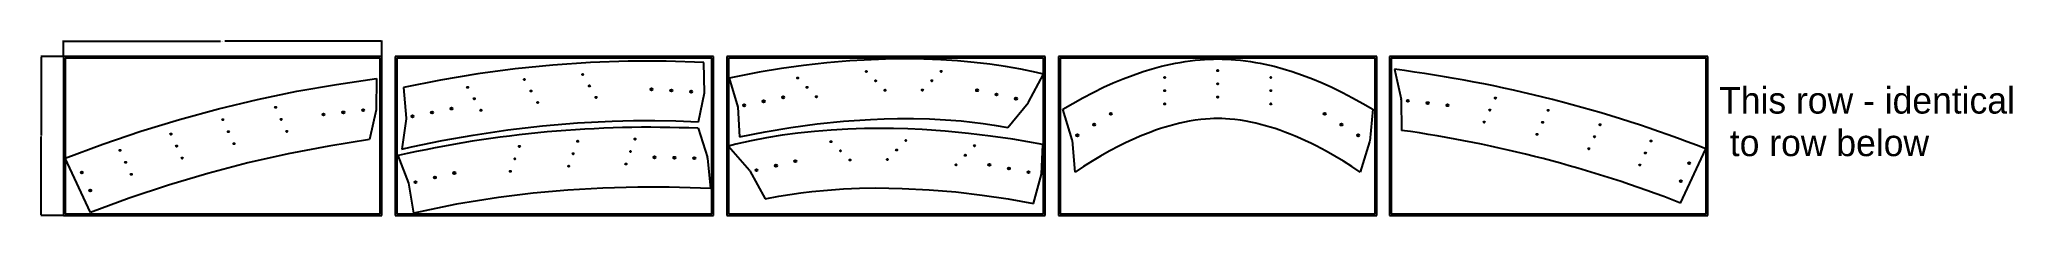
# Model space of a CAD drawing. Extents: x 857 to 1452, y -122 to 46.
# Drawn here: x 857 to 1452, y -7 to 46 of the extents above; entities that cross this region are included whole.
import ezdxf

# ---------------------------------------------------------------- set-up
doc = ezdxf.new("R2010")
doc.units = 0
doc.header["$MEASUREMENT"] = 0
doc.header["$PDMODE"] = 32
doc.header["$PDSIZE"] = 0.38
doc.layers.get('0').update_dxf_attribs({"linetype": 'CONTINUOUS'})
doc.layers.get('DEFPOINTS').update_dxf_attribs({"linetype": 'CONTINUOUS'})
for name, color, linetype in [('DEFAULT', 7, 'CONTINUOUS'), ('DRILL_PTS__ENGRAVE_PASS_RO', 4, 'CONTINUOUS'), ('DRILLING', 3, 'CONTINUOUS'), ('PLYWOOD', 6, 'CONTINUOUS')]:
    doc.layers.add(name, color=color, linetype=linetype)
doc.dimstyles.get("Standard").update_dxf_attribs({"dimtxt": 0.18, "dimasz": 0.18, "dimexe": 0.18, "dimexo": 0.0625, "dimgap": 0.09, "dimtad": 0, "dimtih": 1, "dimtoh": 1, "dimdec": 4, "dimzin": 0, "dimdsep": 46, "dimtxsty": 'Standard', "dimcen": 0.09, "dimadec": 0, "dimazin": 0, "dimtfac": 1, "dimtdec": 4, "dimtofl": 0, "dimtmove": 2, "dimatfit": 3, "dimfxl": 1, "dimtolj": 1, "dimtzin": 0, "dimarcsym": 0})

msp = doc.modelspace()

# ---------------------------------------------------------------- blocks, each defined once
blk = doc.blocks.new('*D1')
at = {"layer": 'DEFAULT', "color": 0}
for p, q in [((864.57, 40.9), (864.57, 45.65)), ((864.75, 45.47), (911.94, 45.47)), ((960.39, 45.47), (913.19, 45.47)), ((960.57, 40.9), (960.57, 45.65))]:
    blk.add_line(p, q, dxfattribs=at)
for points in [[(864.75, 45.5), (864.75, 45.44), (864.57, 45.47)], [(960.39, 45.44), (960.39, 45.5), (960.57, 45.47)]]:
    blk.add_solid(points, dxfattribs=at)
at = {"layer": 'DEFPOINTS', "color": 0}
for p in [(960.57, 45.47), (864.57, 40.83), (960.57, 40.83)]:
    blk.add_point(p, dxfattribs=at)
at = {"layer": 'DEFAULT', "color": 0, "linetype": 'Continuous'}
blk.add_text('96.0000', height=0.18, dxfattribs=at).set_placement((912.01, 45.38))
blk = doc.blocks.new('*D2')
at = {"layer": 'DEFAULT', "color": 0}
for p, q in [((864.5, 40.83), (857.7, 40.83)), ((857.88, 40.65), (857.88, 17.01)), ((857.88, -6.99), (857.88, 16.65)), ((864.5, -7.17), (857.7, -7.17))]:
    blk.add_line(p, q, dxfattribs=at)
for points in [[(857.91, 40.65), (857.85, 40.65), (857.88, 40.83)], [(857.85, -6.99), (857.91, -6.99), (857.88, -7.17)]]:
    blk.add_solid(points, dxfattribs=at)
at = {"layer": 'DEFPOINTS', "color": 0}
for p in [(864.57, 40.83), (857.88, -7.17), (864.57, -7.17)]:
    blk.add_point(p, dxfattribs=at)
at = {"layer": 'DEFAULT', "color": 0, "linetype": 'Continuous'}
blk.add_text('48.0000', height=0.18, dxfattribs=at).set_placement((857.32, 16.74))
blk = doc.blocks.new('*X7')
at = {"layer": 'DEFAULT', "linetype": 'Continuous'}
for s, p in [('This row - identical', (1363.72, 23.59)), (' to row below', (1363.98, 10.74))]:
    blk.add_text(s, height=8, dxfattribs=at).set_placement(p)

# ---------------------------------------------------------------- dimensions: what is measured, and where the dimension line sits
at = {"layer": 'DEFAULT'}
dim = msp.add_linear_dim(base=(960.56561, 45.4651), p1=(864.56561, 40.83323), p2=(960.56561, 40.83323), dimstyle='Standard', dxfattribs=at)
dim.commit()
dim.dimension.update_dxf_attribs({"geometry": '*D1', "text_midpoint": (912.56561, 45.4651)})
dim = msp.add_linear_dim(base=(857.88136, -7.16677), p1=(864.56561, 40.83323), p2=(864.56561, -7.16677), angle=90, dimstyle='Standard', dxfattribs=at)
dim.commit()
dim.dimension.update_dxf_attribs({"geometry": '*D2', "text_midpoint": (857.88136, 16.83323)})

# ---------------------------------------------------------------- linework, layer by layer
for p, q in [((1000.78033, 37.11724), (989.49368, 35.60057)), ((1012.11132, 38.25643), (1000.78033, 37.11724)), ((1023.47401, 39.01686), (1012.11132, 38.25643)), ((1034.85574, 39.39769), (1023.47401, 39.01686)), ((1046.24385, 39.39849), (1034.85574, 39.39769)), ((1057.62564, 39.01926), (1046.24385, 39.39849)), ((1057.79998, 29.85037), (1057.62564, 39.01926)), ((1074.34953, 36.08683), (1065.30006, 34.34206)), ((1081.00904, 37.18074), (1074.34953, 36.08683)), ((1087.6931, 38.11204), (1081.00904, 37.18074)), ((1094.66424, 38.9008), (1087.6931, 38.11204)), ((1101.65438, 39.50233), (1094.66424, 38.9008)), ((1105.96889, 39.77756), (1101.65438, 39.50233)), ((1110.28765, 39.97621), (1105.96889, 39.77756)), ((1114.60935, 40.09423), (1110.28765, 39.97621)), ((1118.93266, 40.12756), (1114.60935, 40.09423)), ((1123.98616, 40.0542), (1118.93266, 40.12756)), ((1129.0366, 39.85592), (1123.98616, 40.0542)), ((1134.08052, 39.52906), (1129.0366, 39.85592)), ((1139.11447, 39.06993), (1134.08052, 39.52906)), ((1143.84101, 38.51273), (1139.11447, 39.06993)), ((1148.55045, 37.82705), (1143.84101, 38.51273)), ((1153.23761, 37.00488), (1148.55045, 37.82705)), ((1157.8973, 36.03821), (1153.23761, 37.00488)), ((1160.06561, 35.53423), (1157.8973, 36.03821)), ((1265.85897, 36.96954), (1267.88477, 27.97151)), ((923.06849, 27.84933), (934.95742, 30.3171)), ((934.95742, 30.3171), (946.91651, 32.41871)), ((946.91651, 32.41871), (958.93448, 34.15217)), ((958.93448, 34.15217), (958.88425, 24.92905)), ((978.26392, 33.7081), (967.10357, 31.44194)), ((967.10357, 31.44194), (967.85737, 22.24954)), ((989.49368, 35.60057), (978.26392, 33.7081)), ((1056.01452, 21.08048), (1057.79998, 29.85037)), ((1065.30006, 34.34206), (1067.84155, 25.53071)), ((1155.55226, 27.01674), (1160.06561, 35.53423)), ((899.54587, 21.82496), (911.26093, 25.01773)), ((911.26093, 25.01773), (923.06849, 27.84933)), ((958.85984, 24.71486), (956.83404, 15.71682)), ((958.86615, 24.74506), (958.85984, 24.71486)), ((958.87153, 24.77545), (958.86615, 24.74506)), ((958.87597, 24.80598), (958.87153, 24.77545)), ((958.87946, 24.83664), (958.87597, 24.80598)), ((958.88201, 24.86739), (958.87946, 24.83664)), ((958.8836, 24.8982), (958.88201, 24.86739)), ((958.88425, 24.92905), (958.8836, 24.8982)), ((1067.84155, 25.53071), (1068.38675, 16.59753)), ((1149.2717, 19.43569), (1155.43733, 26.84533)), ((1267.90918, 27.75731), (1267.95942, 18.53419)), ((876.43731, 14.3683), (887.93434, 18.27403)), ((887.93434, 18.27403), (899.54587, 21.82496)), ((967.85173, 22.03403), (966.61786, 12.89368)), ((967.85538, 22.06467), (967.85173, 22.03403)), ((967.85809, 22.09541), (967.85538, 22.06467)), ((967.85737, 22.24954), (967.85942, 22.21875)), ((967.85985, 22.12621), (967.85809, 22.09541)), ((967.85942, 22.21875), (967.86051, 22.18791)), ((967.86066, 22.15706), (967.85985, 22.12621)), ((967.86051, 22.18791), (967.86066, 22.15706)), ((988.10702, 17.11985), (998.54912, 18.6699)), ((998.54912, 18.6699), (1009.02282, 19.89094)), ((1009.02282, 19.89094), (1019.51568, 20.77417)), ((1019.51568, 20.77417), (1030.01529, 21.31079)), ((1030.01529, 21.31079), (1036.41179, 21.46408)), ((1036.41179, 21.46408), (1042.80228, 21.48278)), ((1042.80228, 21.48278), (1049.1827, 21.36405)), ((1049.1827, 21.36405), (1056.01452, 21.08048)), ((1055.9039, 19.14433), (1058.70623, 10.3571)), ((1068.38675, 16.59753), (1076.09594, 18.11337)), ((1076.09594, 18.11337), (1083.8257, 19.40209)), ((1083.8257, 19.40209), (1091.79506, 20.48043)), ((1090.97701, 18.21971), (1085.95184, 17.67281)), ((1096.01446, 18.63456), (1090.97701, 18.21971)), ((1091.79506, 20.48043), (1099.77639, 21.29801)), ((1101.06067, 18.92095), (1096.01446, 18.63456)), ((1099.77639, 21.29801), (1107.91487, 21.85538)), ((1106.11212, 19.08249), (1101.06067, 18.92095)), ((1110.43536, 19.12462), (1106.11212, 19.08249)), ((1107.91487, 21.85538), (1111.96688, 22.02339)), ((1114.75846, 19.08204), (1110.43536, 19.12462)), ((1111.96688, 22.02339), (1116.00413, 22.11318)), ((1119.08003, 18.95879), (1114.75846, 19.08204)), ((1116.00413, 22.11318), (1120.83587, 22.11301)), ((1123.39868, 18.7589), (1119.08003, 18.95879)), ((1120.83587, 22.11301), (1125.64888, 21.99085)), ((1130.39825, 18.27947), (1123.39868, 18.7589)), ((1125.64888, 21.99085), (1130.44328, 21.74337)), ((1137.38211, 17.61248), (1130.39825, 18.27947)), ((1130.44328, 21.74337), (1135.2145, 21.36764)), ((1135.2145, 21.36764), (1138.54553, 21.02597)), ((1138.54553, 21.02597), (1141.85327, 20.61877)), ((1141.85327, 20.61877), (1145.13114, 20.14411)), ((1145.13114, 20.14411), (1149.2717, 19.43569)), ((865.06561, 10.11144), (876.43731, 14.3683)), ((944.53612, 13.77635), (932.30868, 11.43237)), ((956.83404, 15.71682), (944.53612, 13.77635)), ((966.61786, 12.89368), (969.49041, 13.53918)), ((969.49041, 13.53918), (978.77862, 15.45631)), ((978.77862, 15.45631), (988.10702, 17.11985)), ((1067.22479, 14.31374), (1065.06561, 13.772)), ((1065.06561, 13.772), (1071.35962, 6.47109)), ((1071.86689, 15.36158), (1067.22479, 14.31374)), ((1076.53899, 16.26543), (1071.86689, 15.36158)), ((1081.23575, 17.0332), (1076.53899, 16.26543)), ((1085.95184, 17.67281), (1081.23575, 17.0332)), ((1144.08139, 16.79798), (1137.38211, 17.61248)), ((1150.75898, 15.82046), (1144.08139, 16.79798)), ((1159.83752, 14.23389), (1150.75898, 15.82046)), ((1159.44831, 5.29256), (1159.83752, 14.23389)), ((1352.10474, -3.41901), (1359.72785, 12.9288)), ((872.68872, -6.23638), (865.06561, 10.11144)), ((920.16498, 8.6874), (908.11815, 5.54443)), ((932.30868, 11.43237), (920.16498, 8.6874)), ((968.72249, 2.56092), (965.44128, 10.88754)), ((1058.74921, 10.14585), (1059.6031, 0.9622)), ((1071.47752, 6.30171), (1076.13883, -2.13571)), ((896.18124, 2.00685), (884.36717, -1.9215)), ((908.11815, 5.54443), (896.18124, 2.00685)), ((970.14295, -6.49894), (968.72249, 2.56092)), ((1016.62731, 0.48962), (1006.14049, -0.46264)), ((1027.15392, 1.10587), (1016.62731, 0.48962)), ((1037.70655, 1.39261), (1027.15392, 1.10587)), ((1047.18209, 1.37421), (1037.70655, 1.39261)), ((1056.6621, 1.09908), (1047.18209, 1.37421)), ((1059.6031, 0.9622), (1056.6621, 1.09908)), ((1086.83561, -0.35848), (1090.16017, 0.04127)), ((1090.16017, 0.04127), (1094.92411, 0.50022)), ((1094.92411, 0.50022), (1099.71345, 0.83133)), ((1099.71345, 0.83133), (1104.5236, 1.03747)), ((1104.5236, 1.03747), (1109.35461, 1.12197)), ((1109.35461, 1.12197), (1113.3928, 1.10265)), ((1113.3928, 1.10265), (1117.44713, 1.00538)), ((1117.44713, 1.00538), (1125.59409, 0.59013)), ((1125.59409, 0.59013), (1133.58848, -0.08803)), ((1157.06099, -3.5618), (1159.44831, 5.29256)), ((884.36717, -1.9215), (872.68872, -6.23638)), ((976.82174, -5.03334), (970.14295, -6.49894)), ((983.08461, -3.80847), (976.82174, -5.03334)), ((989.38126, -2.71719), (983.08461, -3.80847)), ((995.70721, -1.75741), (989.38126, -2.71719)), ((1006.14049, -0.46264), (995.70721, -1.75741)), ((1076.13883, -2.13571), (1080.26639, -1.35514)), ((1080.26639, -1.35514), (1083.53548, -0.82335)), ((1083.53548, -0.82335), (1086.83561, -0.35848)), ((1133.58848, -0.08803), (1141.57545, -1.02712)), ((1141.57545, -1.02712), (1149.32651, -2.18074)), ((1149.32651, -2.18074), (1157.06099, -3.5618))]:
    msp.add_line(p, q)
for centre, radius, start, end in [((1215.4179, -355.26085), 395.46047, 68.59757206, 82.67194814), ((1154.66865, 27.48496), 1, 320.23581506, 332.0812817), ((1266.90919, 27.75186), 1, 0.31207384, 12.68792616), ((1041.41134, -321.76248), 341.21473, 87.56571851, 102.86448687), ((1215.13836, -356.16438), 378.40333, 68.7794642, 81.97591793), ((1057.7535, 10.05326), 1, 5.31207384, 17.68792616), ((1070.60222, 5.81814), 1, 28.9187183, 40.76418494)]:
    msp.add_arc(centre, radius, start, end)
at = {"layer": 'DEFAULT'}
for p, q in [((1187.04799, 35.24518), (1190.09236, 36.28761)), ((1190.09236, 36.28761), (1192.82889, 37.12458)), ((1192.82889, 37.12458), (1195.5915, 37.87064)), ((1195.5915, 37.87064), (1196.98181, 38.20753)), ((1196.98181, 38.20753), (1198.3777, 38.51923)), ((1198.3777, 38.51923), (1199.77887, 38.80492)), ((1199.77887, 38.80492), (1201.18501, 39.06378)), ((1201.18501, 39.06378), (1202.69006, 39.3095)), ((1202.69006, 39.3095), (1204.19996, 39.52334)), ((1204.19996, 39.52334), (1205.71423, 39.70489)), ((1205.71423, 39.70489), (1207.23243, 39.85374)), ((1207.23243, 39.85374), (1208.56397, 39.95642)), ((1208.56397, 39.95642), (1209.89727, 40.03083)), ((1209.89727, 40.03083), (1211.23145, 40.07407)), ((1211.23145, 40.07407), (1212.56561, 40.08323)), ((1212.56561, 40.08323), (1213.89977, 40.07407)), ((1213.89977, 40.07407), (1215.23394, 40.03083)), ((1215.23394, 40.03083), (1216.56724, 39.95642)), ((1216.56724, 39.95642), (1217.89878, 39.85374)), ((1217.89878, 39.85374), (1219.41698, 39.70489)), ((1219.41698, 39.70489), (1220.93125, 39.52334)), ((1220.93125, 39.52334), (1222.44115, 39.3095)), ((1222.44115, 39.3095), (1223.9462, 39.06378)), ((1223.9462, 39.06378), (1225.35234, 38.80492)), ((1225.35234, 38.80492), (1226.75351, 38.51923)), ((1226.75351, 38.51923), (1228.14941, 38.20753)), ((1228.14941, 38.20753), (1229.53971, 37.87064)), ((1229.53971, 37.87064), (1232.30232, 37.12458)), ((1232.30232, 37.12458), (1235.03885, 36.28761)), ((1235.03885, 36.28761), (1238.08322, 35.24518)), ((1171.90306, 28.38834), (1174.99775, 30.00983)), ((1174.99775, 30.00983), (1178.13807, 31.54077)), ((1178.13807, 31.54077), (1181.07021, 32.86544)), ((1181.07021, 32.86544), (1184.04039, 34.10235)), ((1184.04039, 34.10235), (1187.04799, 35.24518)), ((1238.08322, 35.24518), (1241.09082, 34.10235)), ((1241.09082, 34.10235), (1244.061, 32.86544)), ((1244.061, 32.86544), (1246.99314, 31.54077)), ((1246.99314, 31.54077), (1250.13346, 30.00983)), ((1250.13346, 30.00983), (1253.22815, 28.38834)), ((1165.8506, 24.89569), (1168.85401, 26.68179)), ((1168.68197, 15.6815), (1165.8506, 24.89569)), ((1168.85401, 26.68179), (1171.90306, 28.38834)), ((1253.22815, 28.38834), (1256.2772, 26.68179)), ((1256.2772, 26.68179), (1259.28061, 24.89569)), ((1259.28061, 24.89569), (1258.40096, 15.29652)), ((1192.34678, 18.01562), (1190.77508, 17.40948)), ((1193.816, 18.5485), (1192.34678, 18.01562)), ((1195.28489, 19.04812), (1193.816, 18.5485)), ((1196.7514, 19.51321), (1195.28489, 19.04812)), ((1198.21348, 19.94249), (1196.7514, 19.51321)), ((1199.66925, 20.33471), (1198.21348, 19.94249)), ((1201.11748, 20.68892), (1199.66925, 20.33471)), ((1202.55712, 21.00432), (1201.11748, 20.68892)), ((1203.98709, 21.2801), (1202.55712, 21.00432)), ((1205.72665, 21.56347), (1203.98709, 21.2801)), ((1207.46387, 21.7886), (1205.72665, 21.56347)), ((1208.87838, 21.92888), (1207.46387, 21.7886)), ((1210.25062, 22.02626), (1208.87838, 21.92888)), ((1211.37873, 22.07273), (1210.25062, 22.02626)), ((1212.45047, 22.0836), (1211.37873, 22.07273)), ((1212.68074, 22.0836), (1212.45047, 22.0836)), ((1213.75248, 22.07273), (1212.68074, 22.0836)), ((1214.8806, 22.02626), (1213.75248, 22.07273)), ((1216.25283, 21.92888), (1214.8806, 22.02626)), ((1217.66735, 21.7886), (1216.25283, 21.92888)), ((1219.40456, 21.56347), (1217.66735, 21.7886)), ((1221.14413, 21.2801), (1219.40456, 21.56347)), ((1222.5741, 21.00432), (1221.14413, 21.2801)), ((1224.01373, 20.68892), (1222.5741, 21.00432)), ((1225.46196, 20.33471), (1224.01373, 20.68892)), ((1226.91773, 19.94249), (1225.46196, 20.33471)), ((1228.37981, 19.51321), (1226.91773, 19.94249)), ((1229.84632, 19.04812), (1228.37981, 19.51321)), ((1231.31521, 18.5485), (1229.84632, 19.04812)), ((1232.78443, 18.01562), (1231.31521, 18.5485)), ((1234.35613, 17.40948), (1232.78443, 18.01562)), ((1169.60155, 5.87986), (1168.7219, 15.47903)), ((1179.8369, 12.2118), (1177.24851, 10.74135)), ((1182.94019, 13.85532), (1179.8369, 12.2118)), ((1184.50025, 14.63173), (1182.94019, 13.85532)), ((1186.06543, 15.37684), (1184.50025, 14.63173)), ((1187.63394, 16.08913), (1186.06543, 15.37684)), ((1189.20398, 16.767), (1187.63394, 16.08913)), ((1190.77508, 17.40948), (1189.20398, 16.767)), ((1235.92723, 16.767), (1234.35613, 17.40948)), ((1237.49727, 16.08913), (1235.92723, 16.767)), ((1239.06578, 15.37684), (1237.49727, 16.08913)), ((1240.63096, 14.63173), (1239.06578, 15.37684)), ((1242.19102, 13.85532), (1240.63096, 14.63173)), ((1245.29431, 12.2118), (1242.19102, 13.85532)), ((1247.8827, 10.74135), (1245.29431, 12.2118)), ((1258.36103, 15.09405), (1255.52966, 5.87986)), ((1172.12869, 7.57107), (1169.60155, 5.87986)), ((1174.67839, 9.19301), (1172.12869, 7.57107)), ((1177.24851, 10.74135), (1174.67839, 9.19301)), ((1250.45282, 9.19301), (1247.8827, 10.74135)), ((1253.00252, 7.57107), (1250.45282, 9.19301)), ((1255.52966, 5.87986), (1253.00252, 7.57107))]:
    msp.add_line(p, q, dxfattribs=at)
for centre, start, end in [((1167.72608, 15.38778), 5.23581506, 17.0812817), ((1257.40514, 15.38778), 342.9187183, 354.76418494)]:
    msp.add_arc(centre, 1, start, end, dxfattribs=at)
at = {"layer": 'DRILL_PTS__ENGRAVE_PASS_RO'}
for p in [(1106.58631, 36.3064), (1129.17644, 36.34368), (1212.54241, 36.58331), (986.40963, 31.53456), (1003.52669, 33.88693), (1005.52669, 30.42283), (1021.12465, 35.40638), (1023.12465, 31.94227), (1085.91623, 34.34906), (1088.74466, 31.52063), (1109.41473, 33.47797), (1112.24316, 30.64954), (1123.51959, 30.68682), (1126.34801, 33.51525), (1196.56561, 34.50655), (1196.56561, 30.50655), (1212.54241, 32.58331), (1228.56561, 34.50655), (1228.56561, 30.50655), (928.51957, 25.47088), (988.40963, 28.07046), (990.40963, 24.60636), (1007.52669, 26.95873), (1025.12465, 28.47817), (1091.57308, 28.6922), (1196.56561, 26.50655), (1212.54241, 28.58331), (1228.56561, 26.50655), (1294.58341, 24.66301), (1296.27389, 28.28824), (1312.19209, 24.56572), (912.60136, 21.74835), (914.29184, 18.12312), (930.21004, 21.84564), (931.90052, 18.22041), (1292.89294, 21.03778), (1310.50162, 20.94049), (1327.82378, 20.22876), (881.61096, 12.48903), (896.96967, 17.4114), (898.66015, 13.78617), (915.98231, 14.49789), (1002.0151, 13.66788), (1019.60956, 15.22737), (1035.50698, 12.12431), (1036.87506, 15.88308), (1095.93594, 15.12041), (1098.8133, 12.34178), (1115.74465, 12.60003), (1118.52329, 15.47739), (1139.22437, 13.88108), (1308.81115, 17.31526), (1324.44284, 12.9783), (1326.13331, 16.60353), (1343.18249, 15.3064), (883.30143, 8.8638), (900.35062, 10.16093), (999.27894, 6.15033), (1000.64702, 9.90911), (1016.87339, 7.70983), (1018.24147, 11.4686), (1034.1389, 8.36554), (1101.69066, 9.56314), (1112.96602, 9.72267), (1133.66711, 8.12637), (1136.44574, 11.00373), (1339.80155, 8.05594), (1341.49202, 11.68117), (884.99191, 5.23857)]:
    msp.add_point(p, dxfattribs=at)
at = {"layer": 'DRILLING'}
for centre in [(1041.84579, 30.9278), (1047.83551, 30.57662), (1053.82522, 30.22545), (1140.00507, 30.64399), (948.93819, 23.95075), (954.90224, 24.60658), (975.68701, 23.92752), (981.5712, 25.10066), (1069.78166, 26.07532), (1075.65817, 27.28637), (1081.53468, 28.49741), (1145.8705, 29.38038), (1151.73594, 28.11677), (1180.32856, 23.52272), (1244.80265, 23.52272), (1269.89122, 27.42395), (1275.85527, 26.76811), (1281.81932, 26.11227), (942.97414, 23.29491), (969.80281, 22.75438), (1175.28757, 20.26874), (1249.84364, 20.26874), (1170.24657, 17.01476), (1254.88464, 17.01476), (870.10165, 5.81865), (982.38646, 5.65915), (1042.75722, 10.38711), (1048.75573, 10.25357), (1054.75424, 10.12003), (1073.52346, 6.50103), (1079.36595, 7.86682), (1085.20843, 9.23261), (1143.70738, 8.1068), (1149.60413, 6.9985), (1155.50088, 5.8902), (1354.6918, 8.63602), (872.63736, 0.38081), (970.71098, 2.88727), (976.54872, 4.27321), (1352.15609, 3.19817)]:
    msp.add_circle(centre, 0.3225, dxfattribs=at)
at = {"layer": 'PLYWOOD'}
for p, q in [((960.56561, 40.83323), (864.56561, 40.83323)), ((864.56561, 40.83323), (864.56561, -7.16677)), ((960.06561, 40.33323), (865.06561, 40.33323)), ((865.06561, 40.33323), (865.06561, -6.66677)), ((960.06561, -6.66677), (960.06561, 40.33323)), ((960.56561, -7.16677), (960.56561, 40.83323)), ((1060.56561, 40.83323), (964.56561, 40.83323)), ((964.56561, 40.83323), (964.56561, -7.16677)), ((1060.06561, 40.33323), (965.06561, 40.33323)), ((965.06561, 40.33323), (965.06561, -6.66677)), ((1060.06561, -6.66677), (1060.06561, 40.33323)), ((1060.56561, -7.16677), (1060.56561, 40.83323)), ((1160.56561, 40.83323), (1064.56561, 40.83323)), ((1064.56561, 40.83323), (1064.56561, -7.16677)), ((1160.06561, 40.33323), (1065.06561, 40.33323)), ((1065.06561, 40.33323), (1065.06561, -6.66677)), ((1160.06561, -6.66677), (1160.06561, 40.33323)), ((1160.56561, -7.16677), (1160.56561, 40.83323)), ((1260.56561, 40.83323), (1164.56561, 40.83323)), ((1164.56561, 40.83323), (1164.56561, -7.16677)), ((1260.06561, 40.33323), (1165.06561, 40.33323)), ((1165.06561, 40.33323), (1165.06561, -6.66677)), ((1260.06561, -6.66677), (1260.06561, 40.33323)), ((1260.56561, -7.16677), (1260.56561, 40.83323)), ((1360.30323, 40.83323), (1264.30323, 40.83323)), ((1264.30323, 40.83323), (1264.30323, -7.16677)), ((1359.80323, 40.33323), (1264.80323, 40.33323)), ((1264.80323, 40.33323), (1264.80323, -6.66677)), ((1359.80323, -6.66677), (1359.80323, 40.33323)), ((1360.30323, -7.16677), (1360.30323, 40.83323)), ((864.56561, -7.16677), (960.56561, -7.16677)), ((865.06561, -6.66677), (960.06561, -6.66677)), ((964.56561, -7.16677), (1060.56561, -7.16677)), ((965.06561, -6.66677), (1060.06561, -6.66677)), ((1064.56561, -7.16677), (1160.56561, -7.16677)), ((1065.06561, -6.66677), (1160.06561, -6.66677)), ((1164.56561, -7.16677), (1260.56561, -7.16677)), ((1165.06561, -6.66677), (1260.06561, -6.66677)), ((1264.30323, -7.16677), (1360.30323, -7.16677)), ((1264.80323, -6.66677), (1359.80323, -6.66677))]:
    msp.add_line(p, q, dxfattribs=at)

# ---------------------------------------------------------------- block references
at = {"layer": 'DEFAULT'}
msp.add_blockref('*X7', (0, 0), dxfattribs=at)

msp.set_redraw_order([(e.dxf.handle, doc.entitydb.next_handle()) for e in msp.query("TEXT MTEXT ATTDEF DIMENSION ARC_DIMENSION")])  # texts and dimensions are drawn at this point

doc.saveas('drawing.dxf')
